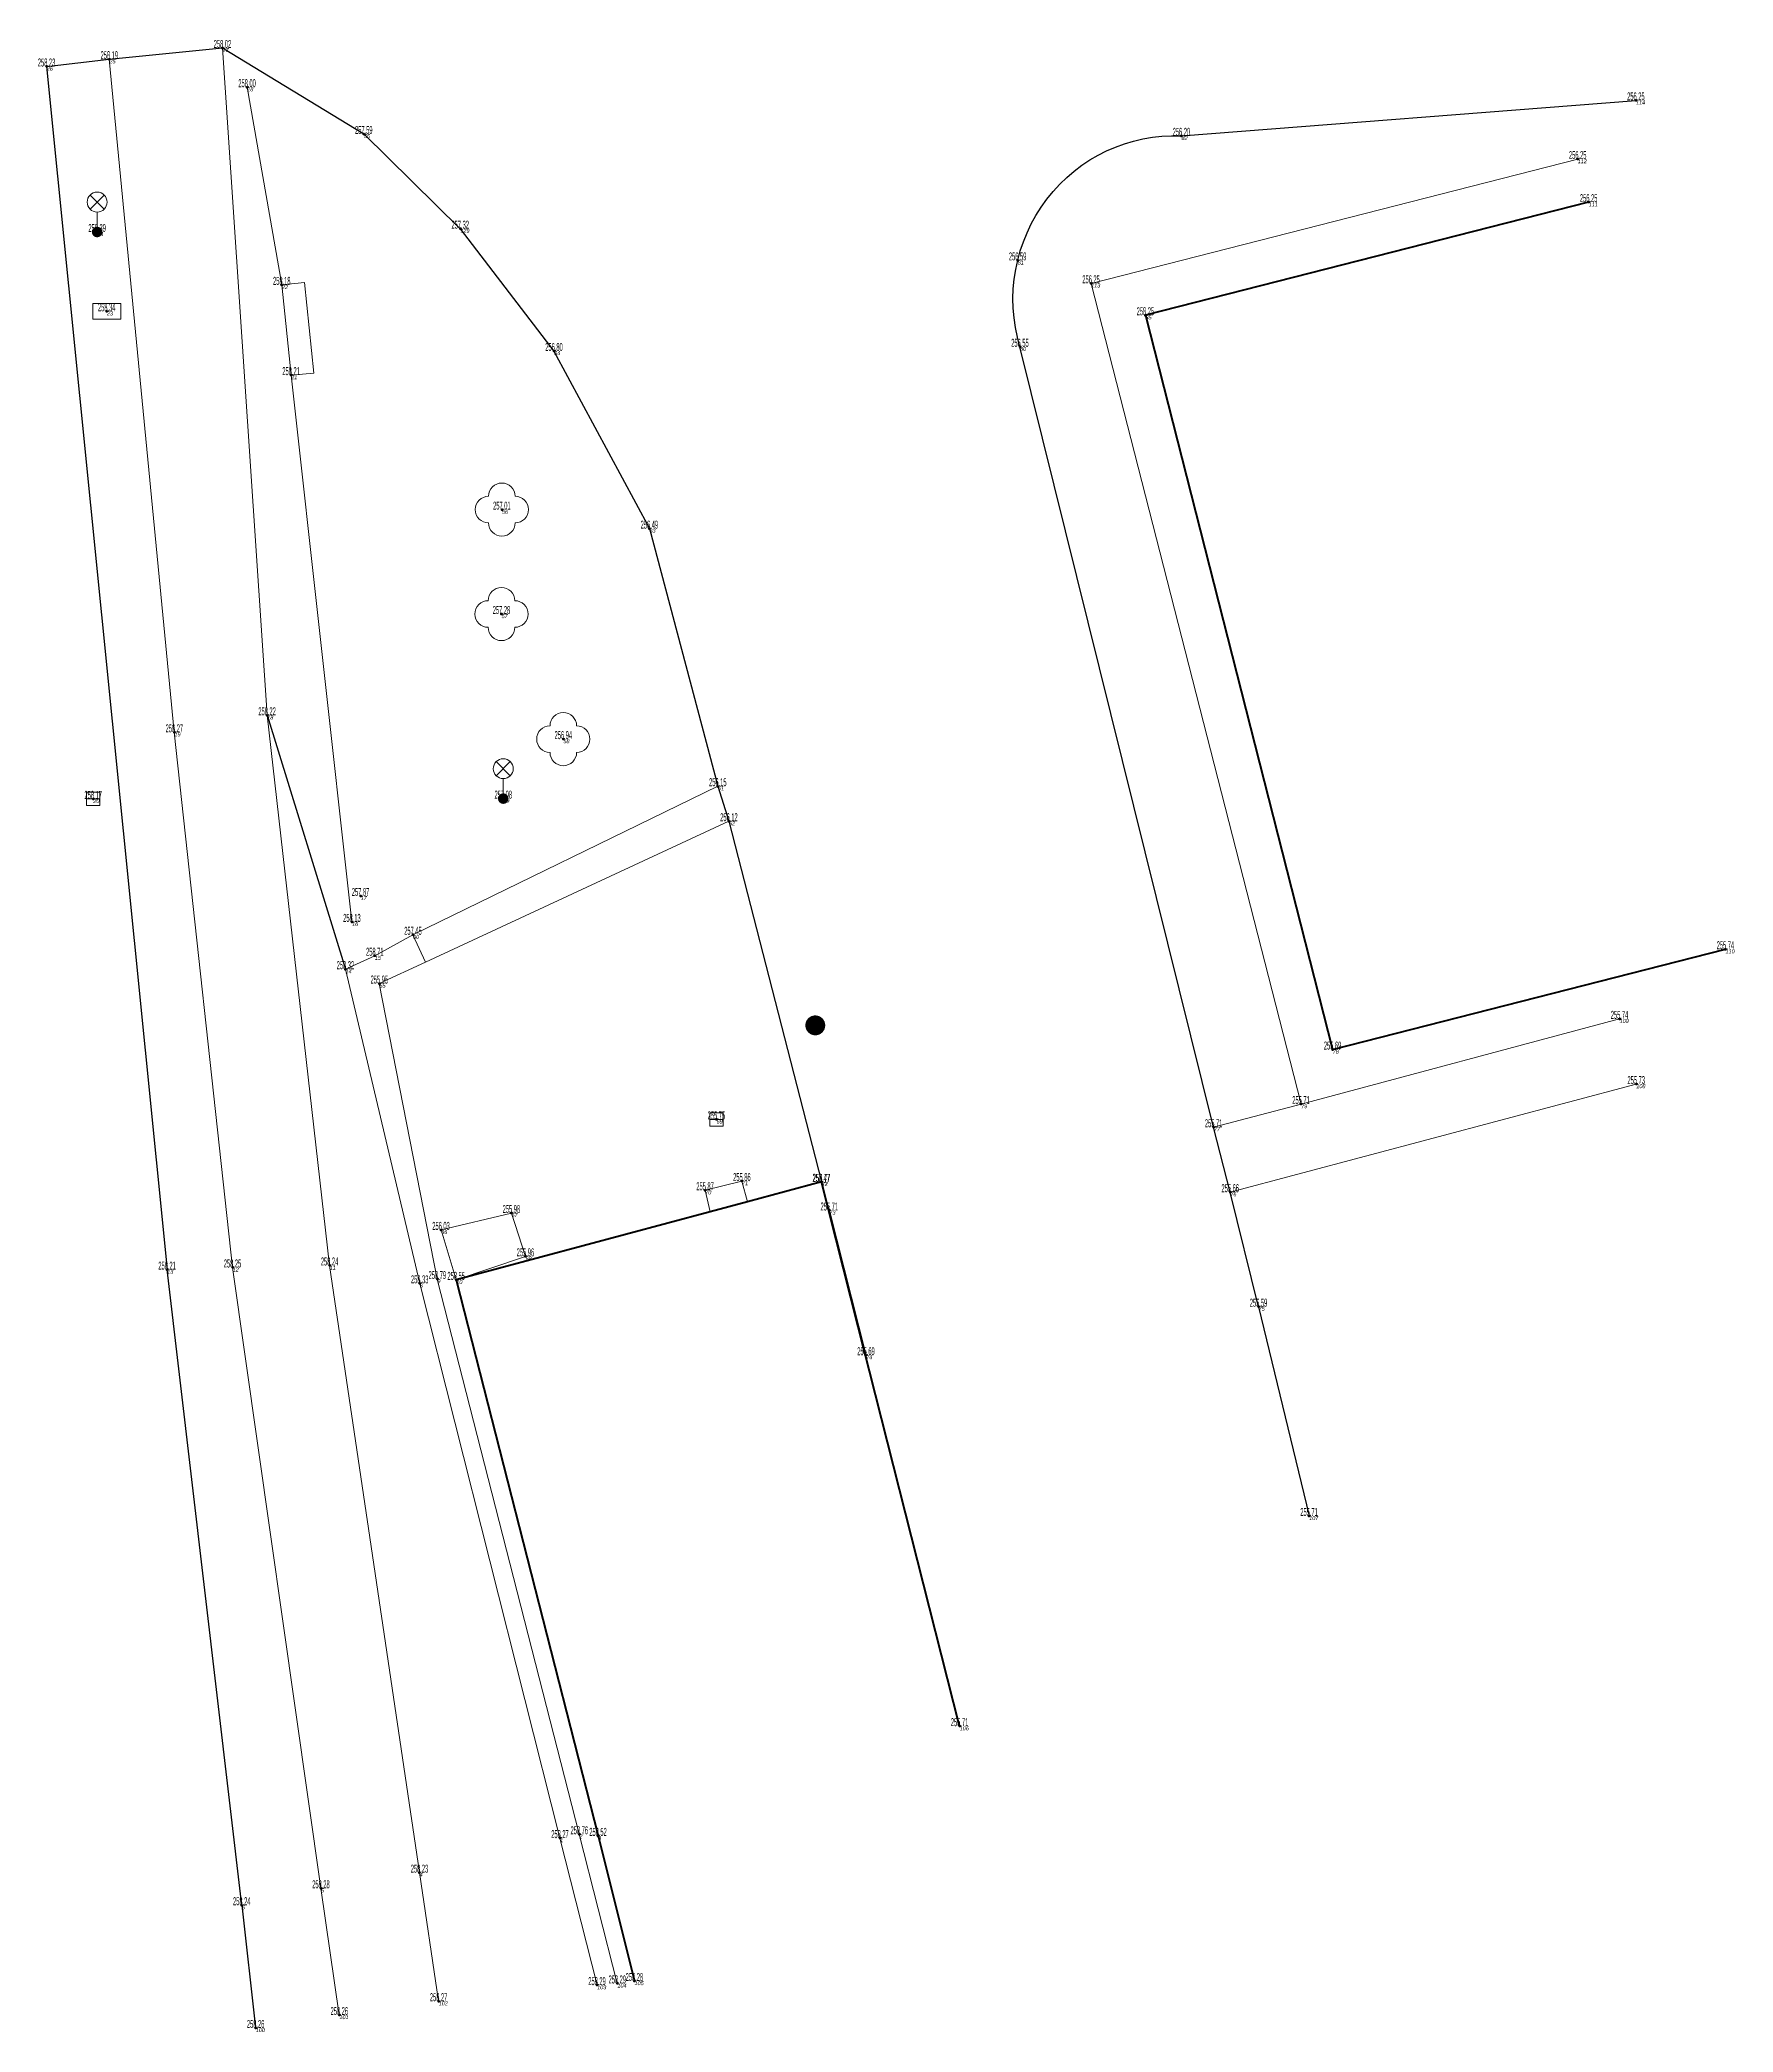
# Model space of a CAD drawing. Header units: metres. Extents: x -595996.8 to -595958.1, y -1158252.6 to -1158204.6.
# Drawn here: x -595983.54 to -595958.08, y -1158249.89 to -1158219.93 of the extents above; entities that cross this region are included whole.
import ezdxf
from ezdxf.enums import TextEntityAlignment as Align

# ---------------------------------------------------------------- set-up
doc = ezdxf.new("R2010")
doc.units = ezdxf.units.M
doc.header["$MEASUREMENT"] = 0
for name, color, linetype, lineweight in [('GS01-body-BP+PMS-buňky', 7, 'Continuous', 0), ('GS02-hranice-jiné komunikace', 7, 'Continuous', 0), ('GS02-hranice-plochy zpevněné', 7, 'Continuous', 0), ('GS02-hranice-rozhrady', 7, 'Continuous', 0), ('GS02-hranice-vozovky', 7, 'Continuous', 0), ('GS03-stromy', 7, 'Continuous', 0), ('GS04-objekty-linie', 7, 'Continuous', 0), ('GS04-objekty-ostatní', 7, 'Continuous', 0), ('GS04-objekty-vstupy', 7, 'Continuous', 0), ('GS05-doprava-zábrany', 7, 'Continuous', 0), ('GS06-sítě-kanalizace_DEST', 7, 'Continuous', 0), ('GS06-sítě-sdělovací vedení', 7, 'Continuous', 0), ('GS06-sítě-silové vedení_NEROZ', 7, 'Continuous', 0), ('GS06-sítě-veřejné osvětlení', 7, 'Continuous', 0), ('GS09-výškopis-hrany svahů', 7, 'Continuous', 0)]:
    doc.layers.add(name, color=color, linetype=linetype, lineweight=lineweight)
for name, color, linetype, lineweight, plot in [('GS01-body-info', 7, 'Continuous', 0, False), ('GS01-body-poloha', 7, 'Continuous', 0, False), ('GS01-body-čísla', 7, 'Continuous', 0, False), ('GS09-výškopis-body podrobné-buňky', 7, 'Continuous', 0, False), ('GS09-výškopis-body podrobné-výšky', 7, 'Continuous', 0, False)]:
    doc.layers.add(name, color=color, linetype=linetype, lineweight=lineweight, plot=plot)
doc.styles.add('Style-Arial Narrow', font='ARIALN.TTF')
doc.styles.add('Style-Arial Narrow IF', font='ARIALNI.TTF')

msp = doc.modelspace()

# ---------------------------------------------------------------- texts
at = {"layer": 'GS01-body-čísla', "color": 6, "linetype": 'Continuous', "lineweight": 0, "style": 'Style-Arial Narrow IF'}
for s, p in [('25', (-595982.496, -1158220.222, 258.187)), ('27', (-595980.794, -1158220.053, 258.018)), ('26', (-595983.439, -1158220.332, 258.231)), ('28', (-595980.424, -1158220.643, 257.999)), ('114', (-595959.537, -1158220.841, 256.249)), ('55', (-595978.669, -1158221.347, 257.59)), ('82', (-595966.372, -1158221.375, 256.205)), ('112', (-595960.412, -1158221.724, 256.249)), ('111', (-595960.247, -1158222.372, 256.249)), ('24', (-595982.679, -1158222.821, 258.395)), ('129', (-595977.218, -1158222.771, 257.319)), ('81', (-595968.835, -1158223.248, 256.587)), ('22', (-595979.902, -1158223.616, 258.176)), ('113', (-595967.731, -1158223.593, 256.249)), ('23', (-595982.535, -1158224.014, 258.339)), ('85', (-595966.914, -1158224.073, 258.249)), ('64', (-595975.808, -1158224.611, 256.802)), ('80', (-595968.8, -1158224.547, 256.552)), ('21', (-595979.762, -1158224.973, 258.206)), ('56', (-595976.592, -1158226.996, 257.015)), ('63', (-595974.374, -1158227.282, 256.486)), ('57', (-595976.598, -1158228.566, 257.283)), ('18', (-595980.123, -1158230.089, 258.218)), ('19', (-595981.518, -1158230.345, 258.271)), ('58', (-595975.668, -1158230.447, 256.941)), ('61', (-595973.344, -1158231.155, 256.155)), ('20', (-595982.738, -1158231.346, 258.173)), ('59', (-595976.571, -1158231.342, 257.077)), ('62', (-595973.177, -1158231.682, 256.118)), ('17', (-595978.717, -1158232.806, 257.868)), ('16', (-595978.847, -1158233.196, 258.132)), ('60', (-595977.929, -1158233.39, 257.448)), ('15', (-595978.503, -1158233.705, 258.715)), ('110', (-595958.19, -1158233.607, 255.739)), ('14', (-595978.945, -1158233.907, 258.322)), ('65', (-595978.435, -1158234.123, 255.947)), ('109', (-595959.783, -1158234.654, 255.739)), ('78', (-595964.098, -1158235.116, 255.687)), ('108', (-595959.532, -1158235.635, 255.729)), ('79', (-595964.573, -1158235.936, 255.709)), ('69', (-595973.365, -1158236.166, 255.75)), ('77', (-595965.887, -1158236.284, 255.714)), ('70', (-595973.536, -1158237.232, 255.867)), ('71', (-595972.982, -1158237.094, 255.862)), ('87', (-595971.789, -1158237.105, 258.466)), ('72', (-595971.783, -1158237.106, 255.77)), ('76', (-595965.638, -1158237.261, 255.665)), ('67', (-595976.449, -1158237.574, 255.976)), ('73', (-595971.668, -1158237.536, 255.711)), ('66', (-595977.507, -1158237.828, 256.026)), ('13', (-595981.627, -1158238.425, 258.206)), ('12', (-595980.643, -1158238.393, 258.253)), ('11', (-595979.183, -1158238.363, 258.238)), ('68', (-595976.238, -1158238.226, 255.957)), ('8', (-595977.828, -1158238.632, 258.329)), ('9', (-595977.563, -1158238.567, 258.79)), ('10', (-595977.279, -1158238.579, 258.552)), ('75', (-595965.212, -1158238.983, 255.595)), ('74', (-595971.116, -1158239.713, 255.694)), ('107', (-595964.452, -1158242.13, 255.709)), ('106', (-595969.708, -1158245.291, 255.709)), ('1', (-595975.718, -1158246.975, 258.269)), ('2', (-595975.428, -1158246.917, 258.757)), ('3', (-595975.146, -1158246.941, 258.525)), ('4', (-595977.831, -1158247.494, 258.225)), ('5', (-595979.313, -1158247.729, 258.276)), ('6', (-595980.504, -1158247.984, 258.236)), ('103', (-595975.161, -1158249.186, 258.289)), ('104', (-595974.856, -1158249.16, 258.289)), ('105', (-595974.599, -1158249.124, 258.279)), ('102', (-595977.543, -1158249.427, 258.269)), ('100', (-595980.295, -1158249.83, 258.259)), ('101', (-595979.037, -1158249.635, 258.259))]:
    msp.add_text(s, height=0.06, dxfattribs=at).set_placement(p, align=Align.TOP_LEFT)
at = {"layer": 'GS09-výškopis-body podrobné-výšky', "color": 32, "linetype": 'Continuous', "lineweight": 0, "style": 'Style-Arial Narrow', "width": 0.5}
for s, p in [('258.02', (-595980.796, -1158220.051, 258.018)), ('258.23', (-595983.441, -1158220.33, 258.231)), ('258.19', (-595982.498, -1158220.22, 258.187)), ('258.00', (-595980.426, -1158220.641, 257.999)), ('256.25', (-595959.539, -1158220.839, 256.249)), ('257.59', (-595978.671, -1158221.345, 257.59)), ('256.20', (-595966.374, -1158221.373, 256.205)), ('256.25', (-595960.414, -1158221.722, 256.249)), ('256.25', (-595960.249, -1158222.37, 256.249)), ('258.39', (-595982.681, -1158222.819, 258.395)), ('257.32', (-595977.22, -1158222.769, 257.319)), ('256.59', (-595968.837, -1158223.246, 256.587)), ('258.18', (-595979.904, -1158223.614, 258.176)), ('256.25', (-595967.733, -1158223.591, 256.249)), ('258.34', (-595982.537, -1158224.012, 258.339)), ('258.25', (-595966.916, -1158224.071, 258.249)), ('256.55', (-595968.802, -1158224.545, 256.552)), ('256.80', (-595975.81, -1158224.609, 256.802)), ('258.21', (-595979.764, -1158224.971, 258.206)), ('257.01', (-595976.594, -1158226.994, 257.015)), ('256.49', (-595974.376, -1158227.28, 256.486)), ('257.28', (-595976.6, -1158228.564, 257.283)), ('258.22', (-595980.125, -1158230.087, 258.218)), ('258.27', (-595981.52, -1158230.343, 258.271)), ('256.94', (-595975.67, -1158230.445, 256.941)), ('258.17', (-595982.74, -1158231.344, 258.173)), ('257.08', (-595976.573, -1158231.34, 257.077)), ('256.15', (-595973.346, -1158231.153, 256.155)), ('256.12', (-595973.179, -1158231.68, 256.118)), ('257.87', (-595978.719, -1158232.804, 257.868)), ('258.13', (-595978.849, -1158233.194, 258.132)), ('257.45', (-595977.931, -1158233.388, 257.448)), ('258.71', (-595978.505, -1158233.703, 258.715)), ('255.74', (-595958.192, -1158233.605, 255.739)), ('258.32', (-595978.947, -1158233.905, 258.322)), ('255.95', (-595978.437, -1158234.121, 255.947)), ('255.74', (-595959.785, -1158234.652, 255.739)), ('255.69', (-595964.1, -1158235.114, 255.687)), ('255.73', (-595959.534, -1158235.633, 255.729)), ('255.71', (-595964.575, -1158235.934, 255.709)), ('255.75', (-595973.367, -1158236.164, 255.75)), ('255.71', (-595965.889, -1158236.282, 255.714)), ('255.86', (-595972.984, -1158237.092, 255.862)), ('258.47', (-595971.791, -1158237.103, 258.466)), ('255.77', (-595971.785, -1158237.104, 255.77)), ('255.87', (-595973.538, -1158237.23, 255.867)), ('255.66', (-595965.64, -1158237.259, 255.665)), ('255.98', (-595976.451, -1158237.572, 255.976)), ('255.71', (-595971.67, -1158237.534, 255.711)), ('256.03', (-595977.509, -1158237.826, 256.026)), ('255.96', (-595976.24, -1158238.224, 255.957)), ('258.21', (-595981.629, -1158238.423, 258.206)), ('258.25', (-595980.645, -1158238.391, 258.253)), ('258.24', (-595979.185, -1158238.361, 258.238)), ('258.33', (-595977.83, -1158238.63, 258.329)), ('258.79', (-595977.565, -1158238.565, 258.79)), ('258.55', (-595977.281, -1158238.577, 258.552)), ('255.59', (-595965.214, -1158238.981, 255.595)), ('255.69', (-595971.118, -1158239.711, 255.694)), ('255.71', (-595964.454, -1158242.128, 255.709)), ('255.71', (-595969.71, -1158245.289, 255.709)), ('258.27', (-595975.72, -1158246.973, 258.269)), ('258.76', (-595975.43, -1158246.915, 258.757)), ('258.52', (-595975.148, -1158246.939, 258.525)), ('258.23', (-595977.833, -1158247.492, 258.225)), ('258.28', (-595979.315, -1158247.727, 258.276)), ('258.24', (-595980.506, -1158247.982, 258.236)), ('258.29', (-595975.163, -1158249.184, 258.289)), ('258.29', (-595974.858, -1158249.158, 258.289)), ('258.28', (-595974.601, -1158249.122, 258.279)), ('258.26', (-595979.039, -1158249.633, 258.259)), ('258.27', (-595977.545, -1158249.425, 258.269)), ('258.26', (-595980.297, -1158249.828, 258.259))]:
    msp.add_text(s, height=0.12, dxfattribs=at).set_placement(p, align=Align.CENTER)

# ---------------------------------------------------------------- blocks, each defined once
blk = doc.blocks.new('6.560_2')
at = {"layer": 'GS06-sítě-veřejné osvětlení', "linetype": 'Continuous', "lineweight": 0}
h = blk.add_hatch(color=1, dxfattribs=at)
edge = h.paths.add_edge_path()
edge.add_arc((-4.547e-13, 0), 0.0004, 0, 360)
at = {"layer": 'GS06-sítě-veřejné osvětlení', "color": 1, "linetype": 'Continuous', "lineweight": 0}
for p, q in [((-0.00053, 0.00172), (0.00053, 0.00278)), ((-0.00053, 0.00278), (0.00053, 0.00172)), ((0, 0.0015), (0, 0.0004))]:
    blk.add_line(p, q, dxfattribs=at)
blk.add_circle((0, 0.00225), 0.00075, dxfattribs=at)
blk = doc.blocks.new('6.30_2')
at = {"layer": 'GS06-sítě-kanalizace_DEST', "color": 3, "linetype": 'Continuous', "lineweight": 0}
blk.add_line((-0.0005, 0), (0.0005, 0), dxfattribs=at)
blk.add_3dface([(-0.0005, 0.0005), (0.0005, 0.0005), (0.0005, -0.0005), (-0.0005, -0.0005)], dxfattribs=at)
blk = doc.blocks.new('3.13_3')
at = {"layer": 'GS03-stromy', "linetype": 'Continuous', "lineweight": 0}
h = blk.add_hatch(color=96, dxfattribs=at)
edge = h.paths.add_edge_path()
edge.add_arc((0, 0), 0.0001, 0, 360)
at = {"layer": 'GS03-stromy', "color": 96, "linetype": 'Continuous', "lineweight": 0}
for centre, start, end in [((0, 0.001), 0, 180), ((-0.001, 0), 90, 270), ((0.001, 0), 270, 90), ((0, -0.001), 180, 0)]:
    blk.add_arc(centre, 0.001, start, end, dxfattribs=at)
blk = doc.blocks.new('9.12_153')
at = {"layer": 'GS09-výškopis-body podrobné-buňky', "linetype": 'Continuous', "lineweight": 0}
h = blk.add_hatch(color=32, dxfattribs=at)
edge = h.paths.add_edge_path()
edge.add_arc((-4.656613e-10, 0), 0.00015, 0, 360)
blk = doc.blocks.new('1.07_2')
at = {"layer": 'GS01-body-BP+PMS-buňky', "linetype": 'Continuous', "lineweight": 0}
h = blk.add_hatch(color=7, dxfattribs=at)
edge = h.paths.add_edge_path()
edge.add_arc((0, 0), 0.00075, 0, 360)
h = blk.add_hatch(color=7, dxfattribs=at)
edge = h.paths.add_edge_path()
edge.add_arc((0, 0), 0.0001, 0, 360)

# ---------------------------------------------------------------- linework, layer by layer
at = {"layer": 'GS01-body-info', "color": 6, "linetype": 'Continuous', "lineweight": 53}
for p in [(-595982.498, -1158220.22, 258.187), (-595980.796, -1158220.051, 258.018), (-595983.441, -1158220.33, 258.231), (-595980.426, -1158220.641, 257.999), (-595959.539, -1158220.839, 256.249), (-595978.671, -1158221.345, 257.59), (-595966.374, -1158221.373, 256.205), (-595960.414, -1158221.722, 256.249), (-595960.249, -1158222.37, 256.249), (-595982.681, -1158222.819, 258.395), (-595977.22, -1158222.769, 257.319), (-595968.837, -1158223.246, 256.587), (-595979.904, -1158223.614, 258.176), (-595967.733, -1158223.591, 256.249), (-595982.537, -1158224.012, 258.339), (-595966.916, -1158224.071, 258.249), (-595975.81, -1158224.609, 256.802), (-595968.802, -1158224.545, 256.552), (-595979.764, -1158224.971, 258.206), (-595976.594, -1158226.994, 257.015), (-595974.376, -1158227.28, 256.486), (-595976.6, -1158228.564, 257.283), (-595980.125, -1158230.087, 258.218), (-595981.52, -1158230.343, 258.271), (-595975.67, -1158230.445, 256.941), (-595973.346, -1158231.153, 256.155), (-595982.74, -1158231.344, 258.173), (-595976.573, -1158231.34, 257.077), (-595973.179, -1158231.68, 256.118), (-595978.719, -1158232.804, 257.868), (-595978.849, -1158233.194, 258.132), (-595977.931, -1158233.388, 257.448), (-595978.505, -1158233.703, 258.715), (-595958.192, -1158233.605, 255.739), (-595978.947, -1158233.905, 258.322), (-595978.437, -1158234.121, 255.947), (-595959.785, -1158234.652, 255.739), (-595964.1, -1158235.114, 255.687), (-595959.534, -1158235.633, 255.729), (-595964.575, -1158235.934, 255.709), (-595973.367, -1158236.164, 255.75), (-595965.889, -1158236.282, 255.714), (-595973.538, -1158237.23, 255.867), (-595972.984, -1158237.092, 255.862), (-595971.791, -1158237.103, 258.466), (-595971.785, -1158237.104, 255.77), (-595965.64, -1158237.259, 255.665), (-595976.451, -1158237.572, 255.976), (-595971.67, -1158237.534, 255.711), (-595977.509, -1158237.826, 256.026), (-595981.629, -1158238.423, 258.206), (-595980.645, -1158238.391, 258.253), (-595979.185, -1158238.361, 258.238), (-595976.24, -1158238.224, 255.957), (-595977.83, -1158238.63, 258.329), (-595977.565, -1158238.565, 258.79), (-595977.281, -1158238.577, 258.552), (-595965.214, -1158238.981, 255.595), (-595971.118, -1158239.711, 255.694), (-595964.454, -1158242.128, 255.709), (-595969.71, -1158245.289, 255.709), (-595975.72, -1158246.973, 258.269), (-595975.43, -1158246.915, 258.757), (-595975.148, -1158246.939, 258.525), (-595977.833, -1158247.492, 258.225), (-595979.315, -1158247.727, 258.276), (-595980.506, -1158247.982, 258.236), (-595975.163, -1158249.184, 258.289), (-595974.858, -1158249.158, 258.289), (-595974.601, -1158249.122, 258.279), (-595977.545, -1158249.425, 258.269), (-595980.297, -1158249.828, 258.259), (-595979.039, -1158249.633, 258.259)]:
    msp.add_point(p, dxfattribs=at)
at = {"layer": 'GS01-body-poloha', "color": 6, "linetype": 'Continuous', "lineweight": 53}
for p in [(-595982.498, -1158220.22, 258.187), (-595980.796, -1158220.051, 258.018), (-595983.441, -1158220.33, 258.231), (-595980.426, -1158220.641, 257.999), (-595959.539, -1158220.839, 256.249), (-595978.671, -1158221.345, 257.59), (-595966.374, -1158221.373, 256.205), (-595960.414, -1158221.722, 256.249), (-595960.249, -1158222.37, 256.249), (-595982.681, -1158222.819, 258.395), (-595977.22, -1158222.769, 257.319), (-595968.837, -1158223.246, 256.587), (-595979.904, -1158223.614, 258.176), (-595967.733, -1158223.591, 256.249), (-595982.537, -1158224.012, 258.339), (-595966.916, -1158224.071, 258.249), (-595975.81, -1158224.609, 256.802), (-595968.802, -1158224.545, 256.552), (-595979.764, -1158224.971, 258.206), (-595976.594, -1158226.994, 257.015), (-595974.376, -1158227.28, 256.486), (-595976.6, -1158228.564, 257.283), (-595980.125, -1158230.087, 258.218), (-595981.52, -1158230.343, 258.271), (-595975.67, -1158230.445, 256.941), (-595973.346, -1158231.153, 256.155), (-595982.74, -1158231.344, 258.173), (-595976.573, -1158231.34, 257.077), (-595973.179, -1158231.68, 256.118), (-595978.719, -1158232.804, 257.868), (-595978.849, -1158233.194, 258.132), (-595977.931, -1158233.388, 257.448), (-595978.505, -1158233.703, 258.715), (-595958.192, -1158233.605, 255.739), (-595978.947, -1158233.905, 258.322), (-595978.437, -1158234.121, 255.947), (-595959.785, -1158234.652, 255.739), (-595964.1, -1158235.114, 255.687), (-595959.534, -1158235.633, 255.729), (-595964.575, -1158235.934, 255.709), (-595973.367, -1158236.164, 255.75), (-595965.889, -1158236.282, 255.714), (-595973.538, -1158237.23, 255.867), (-595972.984, -1158237.092, 255.862), (-595971.791, -1158237.103, 258.466), (-595971.785, -1158237.104, 255.77), (-595965.64, -1158237.259, 255.665), (-595976.451, -1158237.572, 255.976), (-595971.67, -1158237.534, 255.711), (-595977.509, -1158237.826, 256.026), (-595981.629, -1158238.423, 258.206), (-595980.645, -1158238.391, 258.253), (-595979.185, -1158238.361, 258.238), (-595976.24, -1158238.224, 255.957), (-595977.83, -1158238.63, 258.329), (-595977.565, -1158238.565, 258.79), (-595977.281, -1158238.577, 258.552), (-595965.214, -1158238.981, 255.595), (-595971.118, -1158239.711, 255.694), (-595964.454, -1158242.128, 255.709), (-595969.71, -1158245.289, 255.709), (-595975.72, -1158246.973, 258.269), (-595975.43, -1158246.915, 258.757), (-595975.148, -1158246.939, 258.525), (-595977.833, -1158247.492, 258.225), (-595979.315, -1158247.727, 258.276), (-595980.506, -1158247.982, 258.236), (-595975.163, -1158249.184, 258.289), (-595974.858, -1158249.158, 258.289), (-595974.601, -1158249.122, 258.279), (-595977.545, -1158249.425, 258.269), (-595980.297, -1158249.828, 258.259), (-595979.039, -1158249.633, 258.259)]:
    msp.add_point(p, dxfattribs=at)
at = {"layer": 'GS02-hranice-jiné komunikace', "color": 7, "linetype": 'Continuous', "lineweight": 0}
for p, q in [((-595977.545, -1158249.425, 258.269), (-595977.833, -1158247.492, 258.225)), ((-595979.315, -1158247.727, 258.276), (-595979.039, -1158249.633, 258.259))]:
    msp.add_line(p, q, dxfattribs=at)
for points in [[(-595979.315, -1158247.727, 258.276), (-595980.645, -1158238.391, 258.253), (-595981.52, -1158230.343, 258.271), (-595982.498, -1158220.22, 258.187)], [(-595980.796, -1158220.051, 258.018), (-595980.125, -1158230.087, 258.218), (-595979.185, -1158238.361, 258.238), (-595977.833, -1158247.492, 258.225)], [(-595959.785, -1158234.652, 255.739), (-595964.575, -1158235.934, 255.709), (-595967.733, -1158223.591, 256.249), (-595960.414, -1158221.722, 256.249)]]:
    msp.add_polyline3d(points, dxfattribs=at)
at = {"layer": 'GS02-hranice-plochy zpevněné', "color": 7, "linetype": 'Continuous', "lineweight": 0}
for p, q in [((-595965.64, -1158237.259, 255.665), (-595959.534, -1158235.633, 255.729)), ((-595965.889, -1158236.282, 255.714), (-595964.575, -1158235.934, 255.709)), ((-595977.509, -1158237.826, 256.026), (-595976.451, -1158237.572, 255.976)), ((-595976.451, -1158237.572, 255.976), (-595976.24, -1158238.224, 255.957)), ((-595977.281, -1158238.577, 258.552), (-595977.509, -1158237.826, 256.026)), ((-595976.24, -1158238.224, 255.957), (-595977.281, -1158238.577, 258.552))]:
    msp.add_line(p, q, dxfattribs=at)
at = {"layer": 'GS02-hranice-rozhrady', "color": 7, "linetype": 'Continuous', "lineweight": 0}
for p, q in [((-595980.426, -1158220.641, 257.999), (-595979.904, -1158223.614, 258.176)), ((-595979.764, -1158224.971, 258.206), (-595978.849, -1158233.194, 258.132))]:
    msp.add_line(p, q, dxfattribs=at)
at = {"layer": 'GS02-hranice-vozovky', "color": 7, "linetype": 'Continuous', "lineweight": 30}
for p, q in [((-595983.441, -1158220.33, 258.231), (-595981.629, -1158238.423, 258.206)), ((-595966.374, -1158221.373, 256.205), (-595959.539, -1158220.839, 256.249)), ((-595980.506, -1158247.982, 258.236), (-595981.629, -1158238.423, 258.206)), ((-595965.214, -1158238.981, 255.595), (-595964.454, -1158242.128, 255.709)), ((-595980.506, -1158247.982, 258.236), (-595980.297, -1158249.828, 258.259))]:
    msp.add_line(p, q, dxfattribs=at)
at = {"layer": 'GS02-hranice-vozovky', "color": 7, "linetype": 'Continuous', "lineweight": 30, "extrusion": (-0.299272274771232, -0.4636535881745452, 0.8339433168544019), "elevation": 715588.190554, "flags": 128}
msp.add_lwpolyline([(127382.211231, -1080913.798809), (127384.202578, -1080914.289884), (127386.385077, -1080915.226733)], dxfattribs=at)
at = {"layer": 'GS02-hranice-vozovky', "color": 7, "linetype": 'Continuous', "lineweight": 30}
for points in [[(-595983.441, -1158220.33, 258.231), (-595982.498, -1158220.22, 258.187), (-595980.796, -1158220.051, 258.018), (-595978.671, -1158221.345, 257.59)], [(-595975.81, -1158224.609, 256.802), (-595974.376, -1158227.28, 256.486), (-595973.346, -1158231.153, 256.155), (-595973.179, -1158231.68, 256.118), (-595971.785, -1158237.104, 255.77)], [(-595965.214, -1158238.981, 255.595), (-595965.64, -1158237.259, 255.665), (-595965.889, -1158236.282, 255.714), (-595968.802, -1158224.545, 256.552)]]:
    msp.add_polyline3d(points, dxfattribs=at)
at = {"layer": 'GS02-hranice-vozovky', "color": 7, "linetype": 'Continuous', "lineweight": 30, "extrusion": (-0.169526891787797, 0.0219795026883479, -0.9852804344055257)}
msp.add_arc((1225237.093001, 435636.422106, 75322.763439), 2.451994007378038, 65.566453, 175.262451, dxfattribs=at)
at = {"layer": 'GS04-objekty-linie', "color": 7, "linetype": 'Continuous', "lineweight": 40}
for points in [[(-595960.249, -1158222.37, 256.249), (-595966.916, -1158224.071, 258.249), (-595964.1, -1158235.114, 255.687), (-595958.192, -1158233.605, 255.739)], [(-595969.71, -1158245.289, 255.709), (-595971.785, -1158237.104, 255.77), (-595972.9018, -1158237.4033, 256.3353), (-595973.4618, -1158237.5534, 256.6188), (-595977.281, -1158238.577, 258.552), (-595975.148, -1158246.939, 258.525), (-595974.601, -1158249.122, 258.279)]]:
    msp.add_polyline3d(points, dxfattribs=at)
at = {"layer": 'GS04-objekty-ostatní', "color": 7, "linetype": 'Continuous', "lineweight": 0}
msp.add_line((-595977.931, -1158233.388, 257.448), (-595977.741, -1158233.7979, 255.9696), dxfattribs=at)
at = {"layer": 'GS04-objekty-ostatní', "color": 7, "linetype": 'Continuous', "lineweight": 0, "extrusion": (0.3848392465342469, -0.8535593722029583, 0.3511910483646257), "elevation": 759355.582834, "flags": 128}
msp.add_lwpolyline([(-1019360.892144, -284547.343381), (-1019365.921482, -284547.501877), (-1019366.688775, -284547.526014)], dxfattribs=at)
at = {"layer": 'GS04-objekty-ostatní', "color": 7, "linetype": 'Continuous', "lineweight": 0}
for points in [[(-595973.346, -1158231.153, 256.155), (-595977.931, -1158233.388, 257.448), (-595978.505, -1158233.703, 258.715), (-595978.947, -1158233.905, 258.322)], [(-595975.163, -1158249.184, 258.289), (-595975.72, -1158246.973, 258.269), (-595977.83, -1158238.63, 258.329), (-595978.947, -1158233.905, 258.322)], [(-595973.4618, -1158237.5534, 256.6188), (-595973.538, -1158237.23, 255.867), (-595972.984, -1158237.092, 255.862), (-595972.9018, -1158237.4033, 256.3353)]]:
    msp.add_polyline3d(points, dxfattribs=at)
at = {"layer": 'GS04-objekty-vstupy', "color": 253, "linetype": 'Continuous', "lineweight": 53}
msp.add_line((-595971.6756, -1158237.5354, 255.711), (-595971.1237, -1158239.7125, 255.694), dxfattribs=at)
at = {"layer": 'GS05-doprava-zábrany', "color": 7, "linetype": 'Continuous', "lineweight": 0}
msp.add_polyline3d([(-595978.437, -1158234.121, 255.947), (-595977.565, -1158238.565, 258.79), (-595975.43, -1158246.915, 258.757), (-595974.858, -1158249.158, 258.289)], dxfattribs=at)
at = {"layer": 'GS06-sítě-sdělovací vedení', "color": 6, "linetype": 'Continuous', "lineweight": 0, "elevation": 258.339, "flags": 128}
msp.add_lwpolyline([(-595982.747, -1158223.892), (-595982.327, -1158223.892), (-595982.327, -1158224.132), (-595982.747, -1158224.132), (-595982.747, -1158223.892)], dxfattribs=at)
at = {"layer": 'GS06-sítě-silové vedení_NEROZ', "color": 1, "linetype": 'Continuous', "lineweight": 0}
msp.add_polyline3d([(-595979.904, -1158223.614, 258.176), (-595979.764, -1158224.971, 258.206), (-595979.42, -1158224.94, 258.206), (-595979.56, -1158223.58, 258.176), (-595979.904, -1158223.614, 258.176)], dxfattribs=at)
at = {"layer": 'GS09-výškopis-hrany svahů', "color": 30, "linetype": 'Continuous', "lineweight": 30}
msp.add_line((-595980.125, -1158230.087, 258.218), (-595978.947, -1158233.905, 258.322), dxfattribs=at)

# ---------------------------------------------------------------- block references
at = {"layer": 'GS01-body-BP+PMS-buňky', "color": 7, "linetype": 'Continuous', "lineweight": 0, "xscale": 200, "yscale": 200, "zscale": 200}
msp.add_blockref('1.07_2', (-595971.88, -1158234.75), dxfattribs=at)
at = {"layer": 'GS03-stromy', "color": 96, "linetype": 'Continuous', "lineweight": 0, "xscale": 200, "yscale": 200, "zscale": 200}
for p in [(-595976.594, -1158226.994, 257.015), (-595976.6, -1158228.564, 257.283), (-595975.67, -1158230.445, 256.941)]:
    msp.add_blockref('3.13_3', p, dxfattribs=at)
at = {"layer": 'GS06-sítě-kanalizace_DEST', "color": 3, "linetype": 'Continuous', "lineweight": 0, "xscale": 200, "yscale": 200, "zscale": 200}
for p in [(-595982.74, -1158231.344, 258.173), (-595973.367, -1158236.164, 255.75)]:
    msp.add_blockref('6.30_2', p, dxfattribs=at)
at = {"layer": 'GS06-sítě-veřejné osvětlení', "color": 1, "linetype": 'Continuous', "lineweight": 0, "xscale": 200, "yscale": 200, "zscale": 200}
for p in [(-595982.681, -1158222.819, 258.395), (-595976.573, -1158231.34, 257.077)]:
    msp.add_blockref('6.560_2', p, dxfattribs=at)
at = {"layer": 'GS09-výškopis-body podrobné-buňky', "color": 32, "linetype": 'Continuous', "lineweight": 0, "xscale": 0.2, "yscale": 0.2, "zscale": 0.2}
for p in [(-595982.498, -1158220.22, 258.187), (-595980.796, -1158220.051, 258.018), (-595983.441, -1158220.33, 258.231), (-595980.426, -1158220.641, 257.999), (-595959.539, -1158220.839, 256.249), (-595978.671, -1158221.345, 257.59), (-595966.374, -1158221.373, 256.205), (-595960.414, -1158221.722, 256.249), (-595960.249, -1158222.37, 256.249), (-595982.681, -1158222.819, 258.395), (-595977.22, -1158222.769, 257.319), (-595968.837, -1158223.246, 256.587), (-595979.904, -1158223.614, 258.176), (-595967.733, -1158223.591, 256.249), (-595982.537, -1158224.012, 258.339), (-595966.916, -1158224.071, 258.249), (-595975.81, -1158224.609, 256.802), (-595968.802, -1158224.545, 256.552), (-595979.764, -1158224.971, 258.206), (-595976.594, -1158226.994, 257.015), (-595974.376, -1158227.28, 256.486), (-595976.6, -1158228.564, 257.283), (-595980.125, -1158230.087, 258.218), (-595981.52, -1158230.343, 258.271), (-595975.67, -1158230.445, 256.941), (-595973.346, -1158231.153, 256.155), (-595982.74, -1158231.344, 258.173), (-595976.573, -1158231.34, 257.077), (-595973.179, -1158231.68, 256.118), (-595978.719, -1158232.804, 257.868), (-595978.849, -1158233.194, 258.132), (-595977.931, -1158233.388, 257.448), (-595978.505, -1158233.703, 258.715), (-595958.192, -1158233.605, 255.739), (-595978.947, -1158233.905, 258.322), (-595978.437, -1158234.121, 255.947), (-595959.785, -1158234.652, 255.739), (-595964.1, -1158235.114, 255.687), (-595959.534, -1158235.633, 255.729), (-595964.575, -1158235.934, 255.709), (-595973.367, -1158236.164, 255.75), (-595965.889, -1158236.282, 255.714), (-595973.538, -1158237.23, 255.867), (-595972.984, -1158237.092, 255.862), (-595971.791, -1158237.103, 258.466), (-595971.785, -1158237.104, 255.77), (-595965.64, -1158237.259, 255.665), (-595976.451, -1158237.572, 255.976), (-595971.67, -1158237.534, 255.711), (-595977.509, -1158237.826, 256.026), (-595981.629, -1158238.423, 258.206), (-595980.645, -1158238.391, 258.253), (-595979.185, -1158238.361, 258.238), (-595976.24, -1158238.224, 255.957), (-595977.83, -1158238.63, 258.329), (-595977.565, -1158238.565, 258.79), (-595977.281, -1158238.577, 258.552), (-595965.214, -1158238.981, 255.595), (-595971.118, -1158239.711, 255.694), (-595964.454, -1158242.128, 255.709), (-595969.71, -1158245.289, 255.709), (-595975.72, -1158246.973, 258.269), (-595975.43, -1158246.915, 258.757), (-595975.148, -1158246.939, 258.525), (-595977.833, -1158247.492, 258.225), (-595979.315, -1158247.727, 258.276), (-595980.506, -1158247.982, 258.236), (-595975.163, -1158249.184, 258.289), (-595974.858, -1158249.158, 258.289), (-595974.601, -1158249.122, 258.279), (-595977.545, -1158249.425, 258.269), (-595980.297, -1158249.828, 258.259), (-595979.039, -1158249.633, 258.259)]:
    msp.add_blockref('9.12_153', p, dxfattribs=at)

msp.set_redraw_order([(e.dxf.handle, doc.entitydb.next_handle()) for e in msp.query("TEXT MTEXT ATTDEF DIMENSION ARC_DIMENSION")])  # texts and dimensions are drawn at this point

doc.saveas('drawing.dxf')
